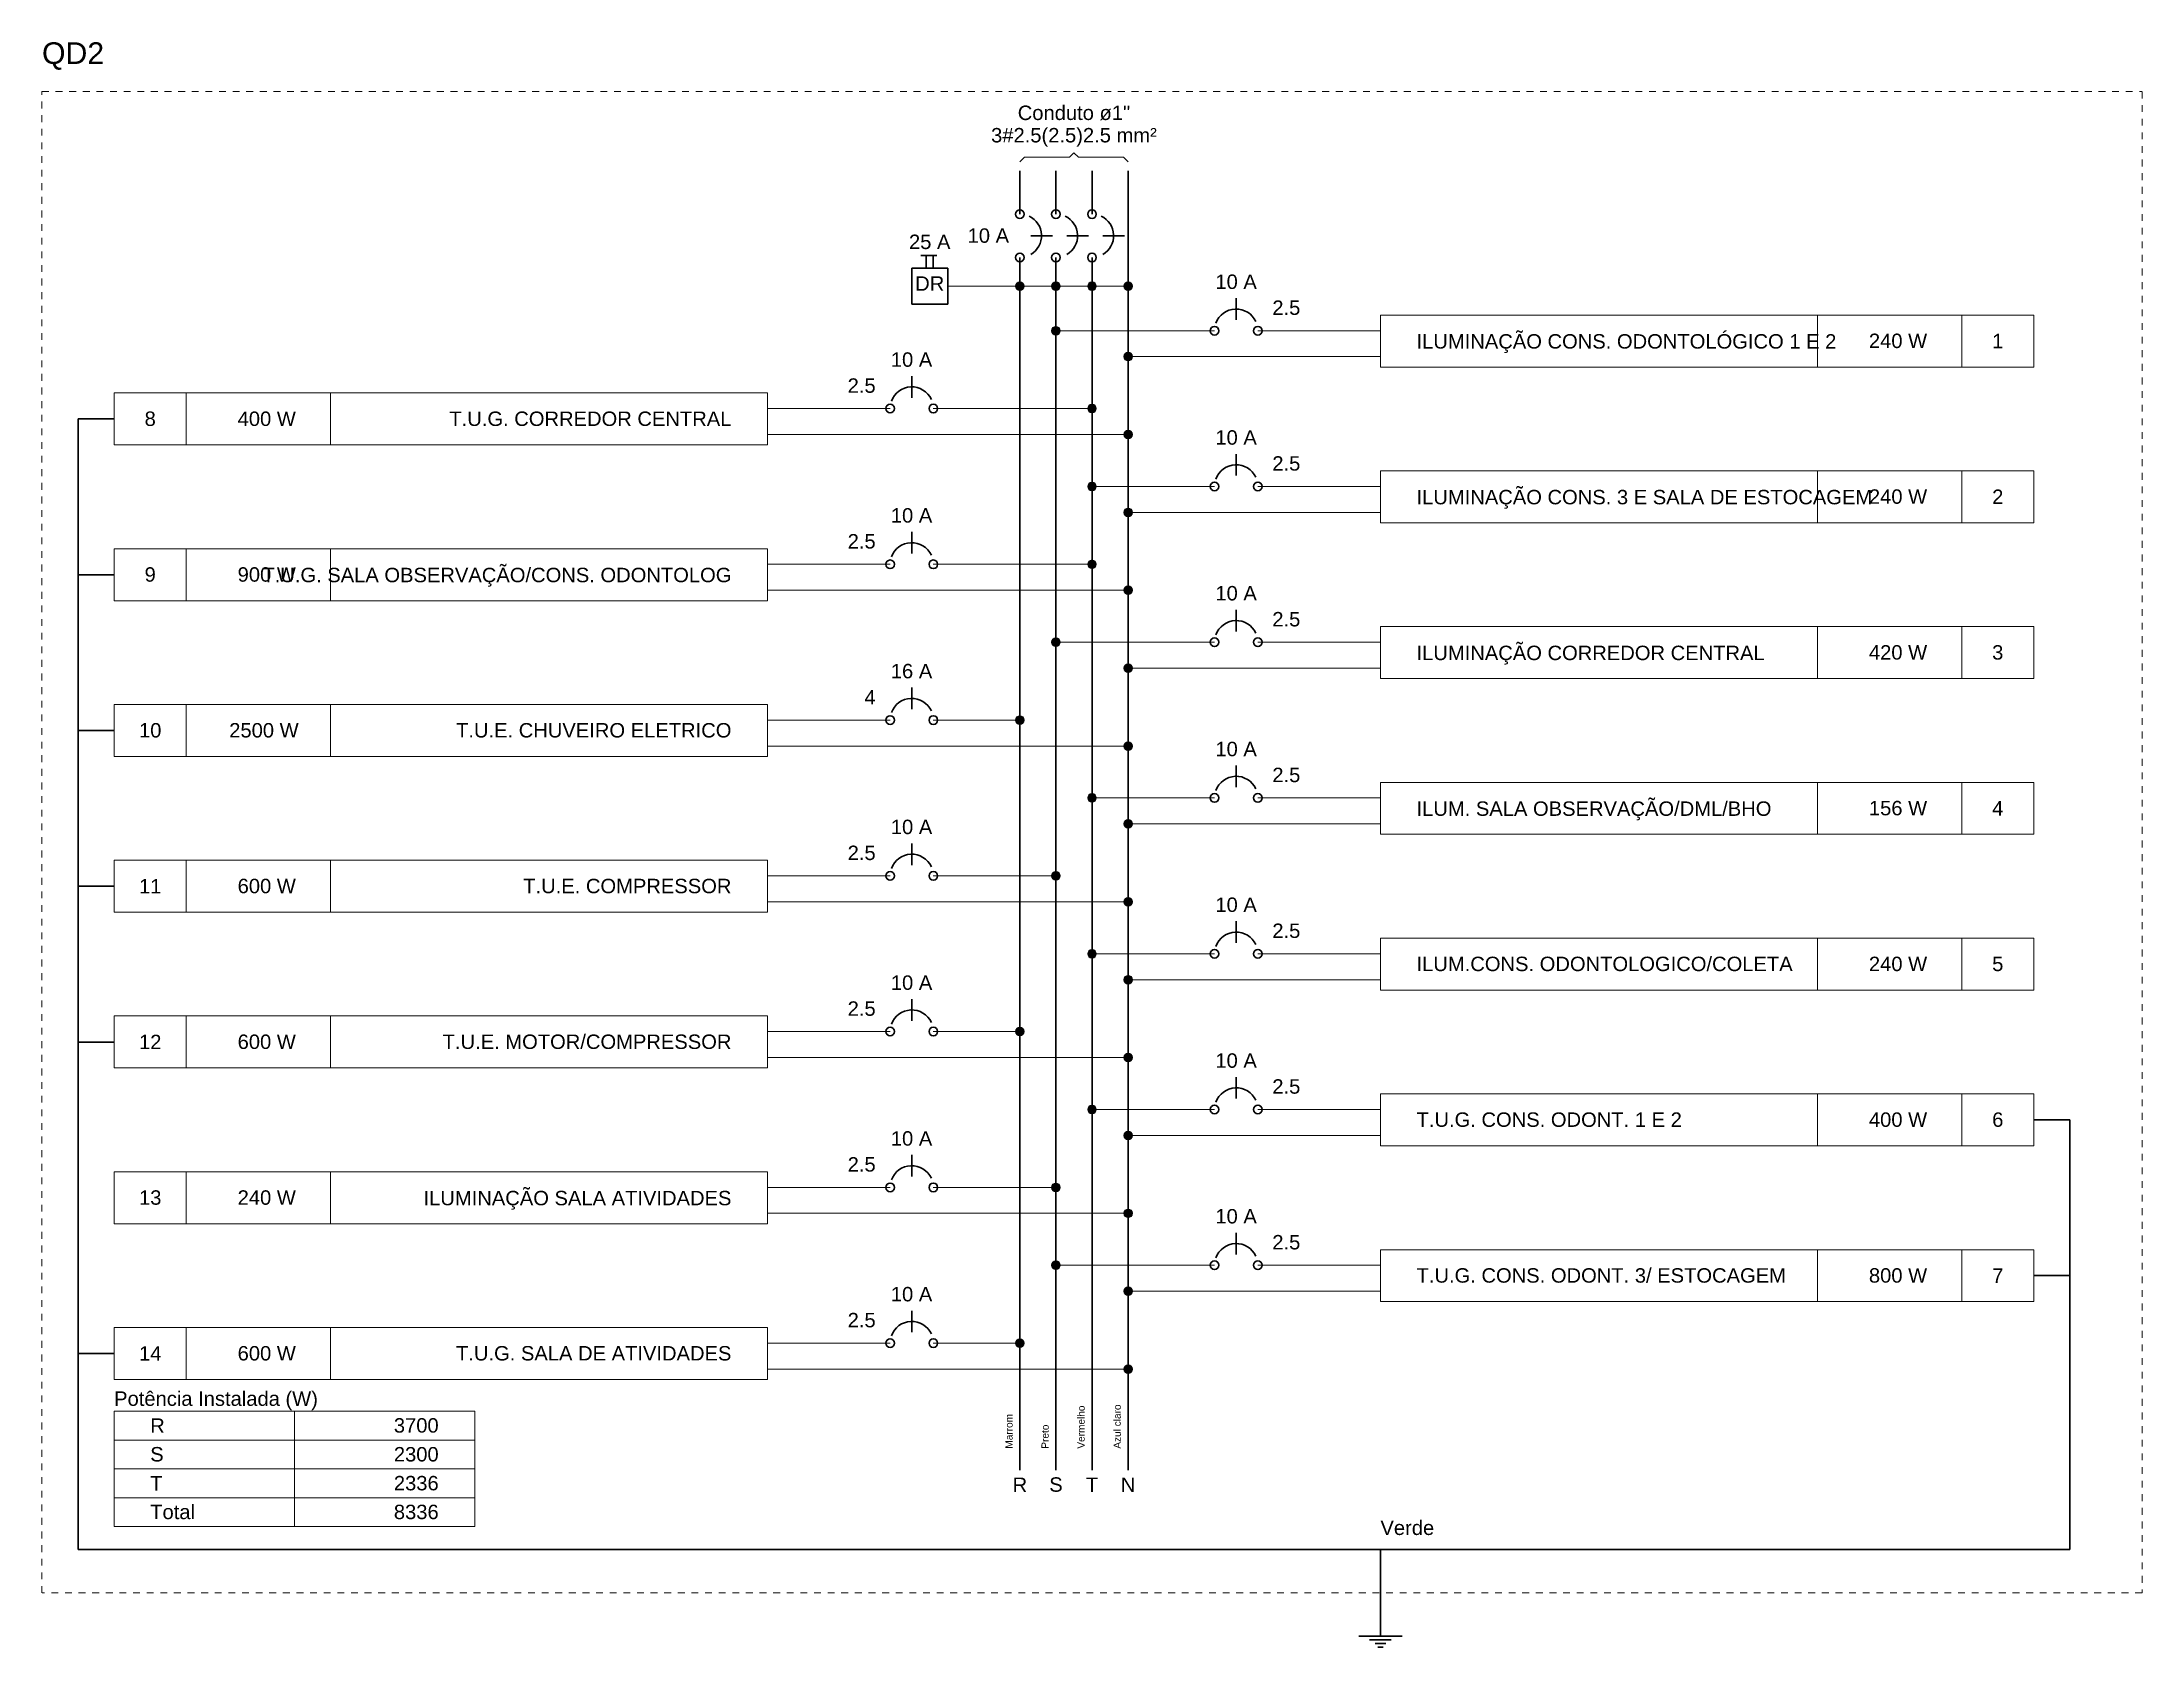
# Model space of a CAD drawing. Header units: millimetres. Extents: x 0 to 321, y -39 to 66.
# Drawn here: x 181.57 to 212.41, y 12.68 to 36.25 of the extents above; entities that cross this region are included whole.
import ezdxf

# ---------------------------------------------------------------- set-up
doc = ezdxf.new("R2010")
doc.units = ezdxf.units.MM
doc.header["$LTSCALE"] = 0.5
doc.header["$MEASUREMENT"] = 0
doc.linetypes.add('DOT2', pattern=[3.175, 0, -3.175])
for name, color, linetype, lineweight in [('DI-Barramento Fase 1', 6, 'Continuous', 30), ('DI-Barramento Fase 2', 6, 'Continuous', 30), ('DI-Barramento Fase 3', 6, 'Continuous', 30), ('DI-Barramento Neutro', 6, 'Continuous', 30), ('DI-Disjuntor', 1, 'Continuous', 30), ('DI-Fios', 3, 'Continuous', 30), ('DI-Linhas do diagrama', 9, 'Continuous', 20), ('DI-Pontilhado', 7, 'Continuous', 20), ('DI-Textos do diagrama', 7, 'Continuous', 20), ('DI-Título do diagrama', 3, 'Continuous', 30)]:
    doc.layers.add(name, color=color, linetype=linetype, lineweight=lineweight)
doc.styles.add('Arial', font='arial.ttf')

msp = doc.modelspace()

# ---------------------------------------------------------------- texts
at = {"layer": 'DI-Barramento Fase 1', "insert": (195.823, 15.59), "char_height": 0.1059, "width": 0.76248, "attachment_point": 7, "rotation": 90.0002, "line_spacing_factor": 0.798, "style": 'Arial'}
msp.add_mtext('Marrom', dxfattribs=at)
at = {"layer": 'DI-Barramento Fase 1', "insert": (195.929, 14.954), "char_height": 0.212, "width": 0.25416, "attachment_point": 8, "line_spacing_factor": 0.798, "style": 'Arial'}
msp.add_mtext('R', dxfattribs=at)
at = {"layer": 'DI-Barramento Fase 2', "insert": (196.353, 15.59), "char_height": 0.1059, "width": 0.6354, "attachment_point": 7, "rotation": 90.0002, "line_spacing_factor": 0.798, "style": 'Arial'}
msp.add_mtext('Preto', dxfattribs=at)
at = {"layer": 'DI-Barramento Fase 2', "insert": (196.459, 14.954), "char_height": 0.212, "width": 0.25416, "attachment_point": 8, "line_spacing_factor": 0.798, "style": 'Arial'}
msp.add_mtext('S', dxfattribs=at)
at = {"layer": 'DI-Barramento Fase 3', "insert": (196.882, 15.59), "char_height": 0.1059, "width": 1.01664, "attachment_point": 7, "rotation": 90.0002, "line_spacing_factor": 0.798, "style": 'Arial'}
msp.add_mtext('Vermelho', dxfattribs=at)
at = {"layer": 'DI-Barramento Fase 3', "insert": (196.988, 14.954), "char_height": 0.212, "width": 0.25416, "attachment_point": 8, "line_spacing_factor": 0.798, "style": 'Arial'}
msp.add_mtext('T', dxfattribs=at)
at = {"layer": 'DI-Barramento Neutro', "insert": (197.412, 15.59), "char_height": 0.1059, "width": 1.2708, "attachment_point": 7, "rotation": 90.0002, "line_spacing_factor": 0.798, "style": 'Arial'}
msp.add_mtext('Azul claro', dxfattribs=at)
at = {"layer": 'DI-Barramento Neutro', "insert": (197.518, 14.954), "char_height": 0.212, "width": 0.25416, "attachment_point": 8, "line_spacing_factor": 0.798, "style": 'Arial'}
msp.add_mtext('N', dxfattribs=at)
at = {"layer": 'DI-Disjuntor', "insert": (194.605, 32.595), "char_height": 0.2118, "width": 0.50832, "attachment_point": 8, "line_spacing_factor": 0.798, "style": 'Arial'}
msp.add_mtext('DR', dxfattribs=at)
at = {"layer": 'DI-Fios', "insert": (201.224, 14.319), "char_height": 0.2118, "width": 1.2708, "attachment_point": 7, "line_spacing_factor": 0.798, "style": 'Arial'}
msp.add_mtext('Verde', dxfattribs=at)
at = {"layer": 'DI-Linhas do diagrama', "line_spacing_factor": 0.798, "style": 'Arial'}
for s, insert, char_height, width, attachment_point in [('  3700', (187.394, 15.823), 0.2118, 1.52496, 9), ('R', (183.158, 15.823), 0.212, 0.25416, 7), ('S', (183.158, 15.399), 0.212, 0.25416, 7), ('  2300', (187.394, 15.399), 0.2118, 1.52496, 9), ('T', (183.158, 14.975), 0.212, 0.25416, 7), ('  2336', (187.394, 14.975), 0.2118, 1.52496, 9), ('Total', (183.158, 14.552), 0.2118, 1.2708, 7), ('  8336', (187.394, 14.552), 0.2118, 1.52496, 9)]:
    msp.add_mtext(s, dxfattribs=dict(at, insert=insert, char_height=char_height, width=width, attachment_point=attachment_point))
at = {"layer": 'DI-Textos do diagrama', "line_spacing_factor": 0.798, "style": 'Arial'}
for s, insert, char_height, width, attachment_point in [('Conduto ø1"', (196.723, 35.096), 0.2118, 2.79576, 8), ('3#2.5(2.5)2.5 mm²', (196.723, 34.709), 0.2118, 4.32072, 8), ('25 A', (194.605, 33.204), 0.2118, 1.01664, 8), (' 10 A', (195.77, 33.296), 0.2118, 1.2708, 9), ('    10 A', (198.471, 32.618), 0.2118, 2.03328, 7), ('2.5', (199.636, 32.237), 0.2118, 0.76248, 7), ('ILUMINAÇÃO CONS. ODONTOLÓGICO 1 E 2', (201.754, 31.68), 0.2118, 8.8956, 7), ('   240 W', (208.701, 31.75), 0.2118, 2.03328, 8), ('1', (210.289, 31.75), 0.212, 0.25416, 8), ('    10 A', (193.705, 31.475), 0.2118, 2.03328, 7), ('2.5', (193.811, 31.093), 0.2118, 0.76248, 9), ('8', (183.158, 30.606), 0.212, 0.25416, 8), ('   400 W', (184.746, 30.606), 0.2118, 2.03328, 8), ('T.U.G. CORREDOR CENTRAL', (191.693, 30.606), 0.2118, 5.84568, 9), ('    10 A', (198.471, 30.331), 0.2118, 2.03328, 7), ('2.5', (199.636, 29.95), 0.2118, 0.76248, 7), ('ILUMINAÇÃO CONS. 3 E SALA DE ESTOCAGEM', (201.754, 29.393), 0.2118, 9.65808, 7), ('   240 W', (208.701, 29.463), 0.2118, 2.03328, 8), ('2', (210.289, 29.463), 0.212, 0.25416, 8), ('    10 A', (193.705, 29.187), 0.2118, 2.03328, 7), ('2.5', (193.811, 28.806), 0.2118, 0.76248, 9), ('9', (183.158, 28.319), 0.212, 0.25416, 8), ('   900 W', (184.746, 28.319), 0.2118, 2.03328, 8), ('T.U.G. SALA OBSERVAÇÃO/CONS. ODONTOLOG', (191.693, 28.249), 0.2118, 9.65808, 9), ('    10 A', (198.471, 28.044), 0.2118, 2.03328, 7), ('2.5', (199.636, 27.662), 0.2118, 0.76248, 7), ('ILUMINAÇÃO CORREDOR CENTRAL', (201.754, 27.105), 0.2118, 6.86232, 7), ('   420 W', (208.701, 27.175), 0.2118, 2.03328, 8), ('3', (210.289, 27.175), 0.212, 0.25416, 8), ('    16 A', (193.705, 26.9), 0.2118, 2.03328, 7), ('4', (193.811, 26.519), 0.212, 0.25416, 9), ('10', (183.158, 26.031), 0.2118, 0.50832, 8), ('  2500 W', (184.746, 26.031), 0.2118, 2.03328, 8), ('T.U.E. CHUVEIRO ELETRICO', (191.693, 26.031), 0.2118, 6.09984, 9), ('    10 A', (198.471, 25.756), 0.2118, 2.03328, 7), ('2.5', (199.636, 25.375), 0.2118, 0.76248, 7), ('ILUM. SALA OBSERVAÇÃO/DML/BHO', (201.754, 24.818), 0.2118, 7.37064, 7), ('   156 W', (208.701, 24.888), 0.2118, 2.03328, 8), ('4', (210.289, 24.888), 0.212, 0.25416, 8), ('    10 A', (193.705, 24.612), 0.2118, 2.03328, 7), ('2.5', (193.811, 24.231), 0.2118, 0.76248, 9), ('11', (183.158, 23.744), 0.2118, 0.50832, 8), ('   600 W', (184.746, 23.744), 0.2118, 2.03328, 8), ('T.U.E. COMPRESSOR', (191.693, 23.744), 0.2118, 4.32072, 9), ('    10 A', (198.471, 23.469), 0.2118, 2.03328, 7), ('2.5', (199.636, 23.087), 0.2118, 0.76248, 7), ('ILUM.CONS. ODONTOLOGICO/COLETA', (201.754, 22.6), 0.2118, 7.6248, 7), ('    10 A', (193.705, 22.325), 0.2118, 2.03328, 7), ('   240 W', (208.701, 22.6), 0.2118, 2.03328, 8), ('5', (210.289, 22.6), 0.212, 0.25416, 8), ('2.5', (193.811, 21.944), 0.2118, 0.76248, 9), ('12', (183.158, 21.457), 0.2118, 0.50832, 8), ('   600 W', (184.746, 21.457), 0.2118, 2.03328, 8), ('T.U.E. MOTOR/COMPRESSOR', (191.693, 21.457), 0.2118, 5.84568, 9), ('    10 A', (198.471, 21.181), 0.2118, 2.03328, 7), ('2.5', (199.636, 20.8), 0.2118, 0.76248, 7), ('T.U.G. CONS. ODONT. 1 E 2', (201.754, 20.313), 0.2118, 6.354, 7), ('   400 W', (208.701, 20.313), 0.2118, 2.03328, 8), ('6', (210.289, 20.313), 0.212, 0.25416, 8), ('    10 A', (193.705, 20.037), 0.2118, 2.03328, 7), ('2.5', (193.811, 19.656), 0.2118, 0.76248, 9), ('ILUMINAÇÃO SALA ATIVIDADES', (191.693, 19.099), 0.2118, 6.60816, 9), ('13', (183.158, 19.169), 0.2118, 0.50832, 8), ('   240 W', (184.746, 19.169), 0.2118, 2.03328, 8), ('    10 A', (198.471, 18.894), 0.2118, 2.03328, 7), ('2.5', (199.636, 18.513), 0.2118, 0.76248, 7), ('T.U.G. CONS. ODONT. 3/ ESTOCAGEM', (201.754, 18.025), 0.2118, 8.13312, 7), ('   800 W', (208.701, 18.025), 0.2118, 2.03328, 8), ('7', (210.289, 18.025), 0.212, 0.25416, 8), ('    10 A', (193.705, 17.75), 0.2118, 2.03328, 7), ('2.5', (193.811, 17.369), 0.2118, 0.76248, 9), ('14', (183.158, 16.882), 0.2118, 0.50832, 8), ('   600 W', (184.746, 16.882), 0.2118, 2.03328, 8), ('T.U.G. SALA DE ATIVIDADES', (191.693, 16.882), 0.2118, 6.354, 9), ('Potência Instalada (W)', (182.628, 16.155), 0.2118, 5.59152, 7)]:
    msp.add_mtext(s, dxfattribs=dict(at, insert=insert, char_height=char_height, width=width, attachment_point=attachment_point))
at = {"layer": 'DI-Título do diagrama', "insert": (181.569, 35.838), "char_height": 0.3177, "width": 1.14372, "attachment_point": 7, "line_spacing_factor": 0.798, "style": 'Arial'}
msp.add_mtext('QD2', dxfattribs=at)

# ---------------------------------------------------------------- linework, layer by layer
at = {"layer": 'DI-Barramento Fase 1', "linetype": 'Continuous'}
for p, q in [((195.929, 34.355), (195.929, 33.72)), ((195.929, 33.084), (195.929, 15.272))]:
    msp.add_line(p, q, dxfattribs=at)
at = {"layer": 'DI-Barramento Fase 2', "linetype": 'Continuous'}
for p, q in [((196.459, 34.355), (196.459, 33.72)), ((196.459, 33.084), (196.459, 15.272))]:
    msp.add_line(p, q, dxfattribs=at)
at = {"layer": 'DI-Barramento Fase 3', "linetype": 'Continuous'}
for p, q in [((196.988, 34.355), (196.988, 33.72)), ((196.988, 33.084), (196.988, 15.272))]:
    msp.add_line(p, q, dxfattribs=at)
at = {"layer": 'DI-Barramento Neutro', "linetype": 'Continuous'}
msp.add_line((197.518, 15.272), (197.518, 34.355), dxfattribs=at)
at = {"layer": 'DI-Disjuntor', "linetype": 'Continuous'}
for p, q in [((196.088, 33.402), (196.406, 33.402)), ((196.617, 33.402), (196.935, 33.402)), ((197.147, 33.402), (197.465, 33.402)), ((194.473, 33.111), (194.711, 33.111)), ((194.552, 32.925), (194.552, 33.111)), ((194.658, 32.925), (194.658, 33.111)), ((194.341, 32.925), (194.341, 32.396)), ((194.87, 32.925), (194.341, 32.925)), ((194.87, 32.925), (194.87, 32.396)), ((194.87, 32.396), (194.341, 32.396)), ((199.106, 32.167), (199.106, 32.485)), ((194.341, 31.023), (194.341, 31.341)), ((199.106, 29.88), (199.106, 30.197)), ((194.341, 28.736), (194.341, 29.054)), ((199.106, 27.592), (199.106, 27.91)), ((194.341, 26.448), (194.341, 26.766)), ((199.106, 25.305), (199.106, 25.622)), ((194.341, 24.161), (194.341, 24.479)), ((199.106, 23.017), (199.106, 23.335)), ((194.341, 21.874), (194.341, 22.191)), ((199.106, 20.73), (199.106, 21.048)), ((194.341, 19.586), (194.341, 19.904)), ((199.106, 18.442), (199.106, 18.76)), ((194.341, 17.299), (194.341, 17.616))]:
    msp.add_line(p, q, dxfattribs=at)
for centre in [(195.929, 33.72), (196.459, 33.72), (196.988, 33.72), (195.929, 33.084), (196.459, 33.084), (196.988, 33.084), (198.788, 32.008), (199.424, 32.008), (194.023, 30.865), (194.658, 30.865), (198.788, 29.721), (199.424, 29.721), (194.023, 28.577), (194.658, 28.577), (198.788, 27.433), (199.424, 27.433), (194.023, 26.29), (194.658, 26.29), (198.788, 25.146), (199.424, 25.146), (194.023, 24.002), (194.658, 24.002), (198.788, 22.858), (199.424, 22.858), (194.023, 21.715), (194.658, 21.715), (198.788, 20.571), (199.424, 20.571), (194.023, 19.427), (194.658, 19.427), (198.788, 18.284), (199.424, 18.284), (194.023, 17.14), (194.658, 17.14)]:
    msp.add_circle(centre, 0.0635, dxfattribs=at)
for centre, start, end in [((195.929, 33.402), 300, 65), ((196.459, 33.402), 300, 65), ((196.988, 33.402), 300, 65), ((199.106, 32.008), 25, 160), ((194.341, 30.865), 25, 160), ((199.106, 29.721), 25, 160), ((194.341, 28.577), 25, 160), ((199.106, 27.433), 25, 160), ((194.341, 26.29), 25, 160), ((199.106, 25.146), 25, 160), ((194.341, 24.002), 25, 160), ((199.106, 22.858), 25, 160), ((194.341, 21.715), 25, 160), ((199.106, 20.571), 25, 160), ((194.341, 19.427), 25, 160), ((199.106, 18.284), 25, 160), ((194.341, 17.14), 25, 160)]:
    msp.add_arc(centre, 0.318, start, end, dxfattribs=at)
at = {"layer": 'DI-Fios', "linetype": 'Continuous'}
for p, q in [((182.628, 30.712), (182.099, 30.712)), ((182.099, 14.107), (182.099, 30.712)), ((182.628, 28.425), (182.099, 28.425)), ((182.628, 26.137), (182.099, 26.137)), ((182.628, 23.85), (182.099, 23.85)), ((182.628, 21.562), (182.099, 21.562)), ((210.819, 20.419), (211.348, 20.419)), ((211.348, 14.107), (211.348, 20.419)), ((210.819, 18.131), (211.348, 18.131)), ((182.628, 16.987), (182.099, 16.987)), ((182.099, 14.107), (201.224, 14.107)), ((201.224, 14.107), (201.224, 12.836)), ((211.348, 14.107), (201.224, 14.107)), ((200.906, 12.836), (201.542, 12.836)), ((201.065, 12.783), (201.383, 12.783)), ((201.145, 12.73), (201.304, 12.73)), ((201.184, 12.677), (201.264, 12.677))]:
    msp.add_line(p, q, dxfattribs=at)
at = {"layer": 'DI-Linhas do diagrama', "linetype": 'Continuous'}
for p, q in [((195.929, 32.661), (194.87, 32.661)), ((195.929, 32.661), (197.518, 32.661)), ((207.642, 31.474), (207.642, 32.237)), ((209.76, 31.474), (209.76, 32.237)), ((196.459, 32.008), (198.788, 32.008)), ((199.424, 32.008), (201.224, 32.008)), ((197.518, 31.627), (201.224, 31.627)), ((183.687, 30.331), (183.687, 31.093)), ((185.805, 30.331), (185.805, 31.093)), ((192.223, 30.865), (194.023, 30.865)), ((196.988, 30.865), (194.658, 30.865)), ((192.223, 30.483), (197.518, 30.483)), ((207.642, 29.187), (207.642, 29.95)), ((209.76, 29.187), (209.76, 29.95)), ((196.988, 29.721), (198.788, 29.721)), ((199.424, 29.721), (201.224, 29.721)), ((197.518, 29.34), (201.224, 29.34)), ((183.687, 28.043), (183.687, 28.806)), ((185.805, 28.043), (185.805, 28.806)), ((192.223, 28.577), (194.023, 28.577)), ((196.988, 28.577), (194.658, 28.577)), ((192.223, 28.196), (197.518, 28.196)), ((207.642, 26.9), (207.642, 27.662)), ((209.76, 26.9), (209.76, 27.662)), ((196.459, 27.433), (198.788, 27.433)), ((199.424, 27.433), (201.224, 27.433)), ((197.518, 27.052), (201.224, 27.052)), ((183.687, 25.756), (183.687, 26.518)), ((185.805, 25.756), (185.805, 26.518)), ((192.223, 26.29), (194.023, 26.29)), ((195.929, 26.29), (194.658, 26.29)), ((192.223, 25.908), (197.518, 25.908)), ((207.642, 24.612), (207.642, 25.375)), ((209.76, 24.612), (209.76, 25.375)), ((196.988, 25.146), (198.788, 25.146)), ((199.424, 25.146), (201.224, 25.146)), ((197.518, 24.765), (201.224, 24.765)), ((183.687, 23.468), (183.687, 24.231)), ((185.805, 23.468), (185.805, 24.231)), ((192.223, 24.002), (194.023, 24.002)), ((196.459, 24.002), (194.658, 24.002)), ((192.223, 23.621), (197.518, 23.621)), ((196.988, 22.858), (198.788, 22.858)), ((199.424, 22.858), (201.224, 22.858)), ((207.642, 22.325), (207.642, 23.087)), ((209.76, 22.325), (209.76, 23.087)), ((197.518, 22.477), (201.224, 22.477)), ((183.687, 21.181), (183.687, 21.944)), ((185.805, 21.181), (185.805, 21.944)), ((192.223, 21.715), (194.023, 21.715)), ((195.929, 21.715), (194.658, 21.715)), ((192.223, 21.334), (197.518, 21.334)), ((207.642, 20.037), (207.642, 20.8)), ((209.76, 20.037), (209.76, 20.8)), ((196.988, 20.571), (198.788, 20.571)), ((199.424, 20.571), (201.224, 20.571)), ((197.518, 20.19), (201.224, 20.19)), ((183.687, 18.894), (183.687, 19.656)), ((185.805, 18.894), (185.805, 19.656)), ((192.223, 19.427), (194.023, 19.427)), ((196.459, 19.427), (194.658, 19.427)), ((192.223, 19.046), (197.518, 19.046)), ((207.642, 17.75), (207.642, 18.512)), ((209.76, 17.75), (209.76, 18.512)), ((196.459, 18.284), (198.788, 18.284)), ((199.424, 18.284), (201.224, 18.284)), ((197.518, 17.902), (201.224, 17.902)), ((183.687, 16.606), (183.687, 17.369)), ((185.805, 16.606), (185.805, 17.369)), ((192.223, 17.14), (194.023, 17.14)), ((195.929, 17.14), (194.658, 17.14)), ((192.223, 16.759), (197.518, 16.759)), ((185.276, 15.717), (185.276, 16.14)), ((185.276, 15.293), (185.276, 15.717)), ((185.276, 14.869), (185.276, 15.293)), ((185.276, 14.446), (185.276, 14.869))]:
    msp.add_line(p, q, dxfattribs=at)
at = {"layer": 'DI-Linhas do diagrama', "linetype": 'Continuous', "const_width": 0.0635}
for points in [[(195.961, 32.661, 1), (195.897, 32.661, 1)], [(196.491, 32.661, 1), (196.427, 32.661, 1)], [(197.02, 32.661, 1), (196.956, 32.661, 1)], [(197.55, 32.661, 1), (197.486, 32.661, 1)], [(196.491, 32.008, 1), (196.427, 32.008, 1)], [(197.55, 31.627, 1), (197.486, 31.627, 1)], [(197.02, 30.865, 1), (196.956, 30.865, 1)], [(197.55, 30.483, 1), (197.486, 30.483, 1)], [(197.02, 29.721, 1), (196.956, 29.721, 1)], [(197.55, 29.34, 1), (197.486, 29.34, 1)], [(197.02, 28.577, 1), (196.956, 28.577, 1)], [(197.55, 28.196, 1), (197.486, 28.196, 1)], [(196.491, 27.433, 1), (196.427, 27.433, 1)], [(197.55, 27.052, 1), (197.486, 27.052, 1)], [(195.961, 26.29, 1), (195.897, 26.29, 1)], [(197.55, 25.908, 1), (197.486, 25.908, 1)], [(197.02, 25.146, 1), (196.956, 25.146, 1)], [(197.55, 24.765, 1), (197.486, 24.765, 1)], [(196.491, 24.002, 1), (196.427, 24.002, 1)], [(197.55, 23.621, 1), (197.486, 23.621, 1)], [(197.02, 22.858, 1), (196.956, 22.858, 1)], [(197.55, 22.477, 1), (197.486, 22.477, 1)], [(195.961, 21.715, 1), (195.897, 21.715, 1)], [(197.55, 21.334, 1), (197.486, 21.334, 1)], [(197.02, 20.571, 1), (196.956, 20.571, 1)], [(197.55, 20.19, 1), (197.486, 20.19, 1)], [(196.491, 19.427, 1), (196.427, 19.427, 1)], [(197.55, 19.046, 1), (197.486, 19.046, 1)], [(196.491, 18.284, 1), (196.427, 18.284, 1)], [(197.55, 17.902, 1), (197.486, 17.902, 1)], [(195.961, 17.14, 1), (195.897, 17.14, 1)], [(197.55, 16.759, 1), (197.486, 16.759, 1)]]:
    msp.add_lwpolyline(points, format="xyb", close=True, dxfattribs=at)
at = {"layer": 'DI-Linhas do diagrama', "linetype": 'Continuous'}
for points in [[(201.224, 31.474), (201.224, 32.237), (210.819, 32.237), (210.819, 31.474), (201.224, 31.474)], [(182.628, 30.331), (182.628, 31.093), (192.223, 31.093), (192.223, 30.331), (182.628, 30.331)], [(201.224, 29.187), (201.224, 29.95), (210.819, 29.95), (210.819, 29.187), (201.224, 29.187)], [(182.628, 28.043), (182.628, 28.806), (192.223, 28.806), (192.223, 28.043), (182.628, 28.043)], [(201.224, 26.9), (201.224, 27.662), (210.819, 27.662), (210.819, 26.9), (201.224, 26.9)], [(182.628, 25.756), (182.628, 26.518), (192.223, 26.518), (192.223, 25.756), (182.628, 25.756)], [(201.224, 24.612), (201.224, 25.375), (210.819, 25.375), (210.819, 24.612), (201.224, 24.612)], [(182.628, 23.468), (182.628, 24.231), (192.223, 24.231), (192.223, 23.468), (182.628, 23.468)], [(201.224, 22.325), (201.224, 23.087), (210.819, 23.087), (210.819, 22.325), (201.224, 22.325)], [(182.628, 21.181), (182.628, 21.944), (192.223, 21.944), (192.223, 21.181), (182.628, 21.181)], [(201.224, 20.037), (201.224, 20.8), (210.819, 20.8), (210.819, 20.037), (201.224, 20.037)], [(182.628, 18.894), (182.628, 19.656), (192.223, 19.656), (192.223, 18.894), (182.628, 18.894)], [(201.224, 17.75), (201.224, 18.512), (210.819, 18.512), (210.819, 17.75), (201.224, 17.75)], [(182.628, 16.606), (182.628, 17.369), (192.223, 17.369), (192.223, 16.606), (182.628, 16.606)], [(182.628, 15.717), (182.628, 16.14), (187.923, 16.14), (187.923, 15.717), (182.628, 15.717)], [(182.628, 15.293), (182.628, 15.717), (187.923, 15.717), (187.923, 15.293), (182.628, 15.293)], [(182.628, 14.869), (182.628, 15.293), (187.923, 15.293), (187.923, 14.869), (182.628, 14.869)], [(182.628, 14.446), (182.628, 14.869), (187.923, 14.869), (187.923, 14.446), (182.628, 14.446)]]:
    msp.add_lwpolyline(points, close=True, dxfattribs=at)
for centre in [(195.929, 32.661), (196.459, 32.661), (196.988, 32.661), (197.518, 32.661), (196.459, 32.008), (197.518, 31.627), (196.988, 30.865), (197.518, 30.483), (196.988, 29.721), (197.518, 29.34), (196.988, 28.577), (197.518, 28.196), (196.459, 27.433), (197.518, 27.052), (195.929, 26.29), (197.518, 25.908), (196.988, 25.146), (197.518, 24.765), (196.459, 24.002), (197.518, 23.621), (196.988, 22.858), (197.518, 22.477), (195.929, 21.715), (197.518, 21.334), (196.988, 20.571), (197.518, 20.19), (196.459, 19.427), (197.518, 19.046), (196.459, 18.284), (197.518, 17.902), (195.929, 17.14), (197.518, 16.759)]:
    msp.add_circle(centre, 0.0635, dxfattribs=at)
at = {"layer": 'DI-Pontilhado', "linetype": 'DOT2', "ltscale": 0.05}
msp.add_lwpolyline([(181.569, 13.472), (181.569, 35.52), (212.407, 35.52), (212.407, 13.472), (181.569, 13.472)], close=True, dxfattribs=at)
at = {"layer": 'DI-Textos do diagrama', "linetype": 'Continuous'}
for p, q in [((195.929, 34.487), (195.995, 34.554)), ((195.995, 34.554), (196.657, 34.554)), ((196.657, 34.554), (196.723, 34.62)), ((196.723, 34.62), (196.79, 34.554)), ((196.79, 34.554), (197.451, 34.554)), ((197.451, 34.554), (197.518, 34.487))]:
    msp.add_line(p, q, dxfattribs=at)

msp.set_redraw_order([(e.dxf.handle, doc.entitydb.next_handle()) for e in msp.query("TEXT MTEXT ATTDEF DIMENSION ARC_DIMENSION")])  # texts and dimensions are drawn at this point

doc.saveas('drawing.dxf')
